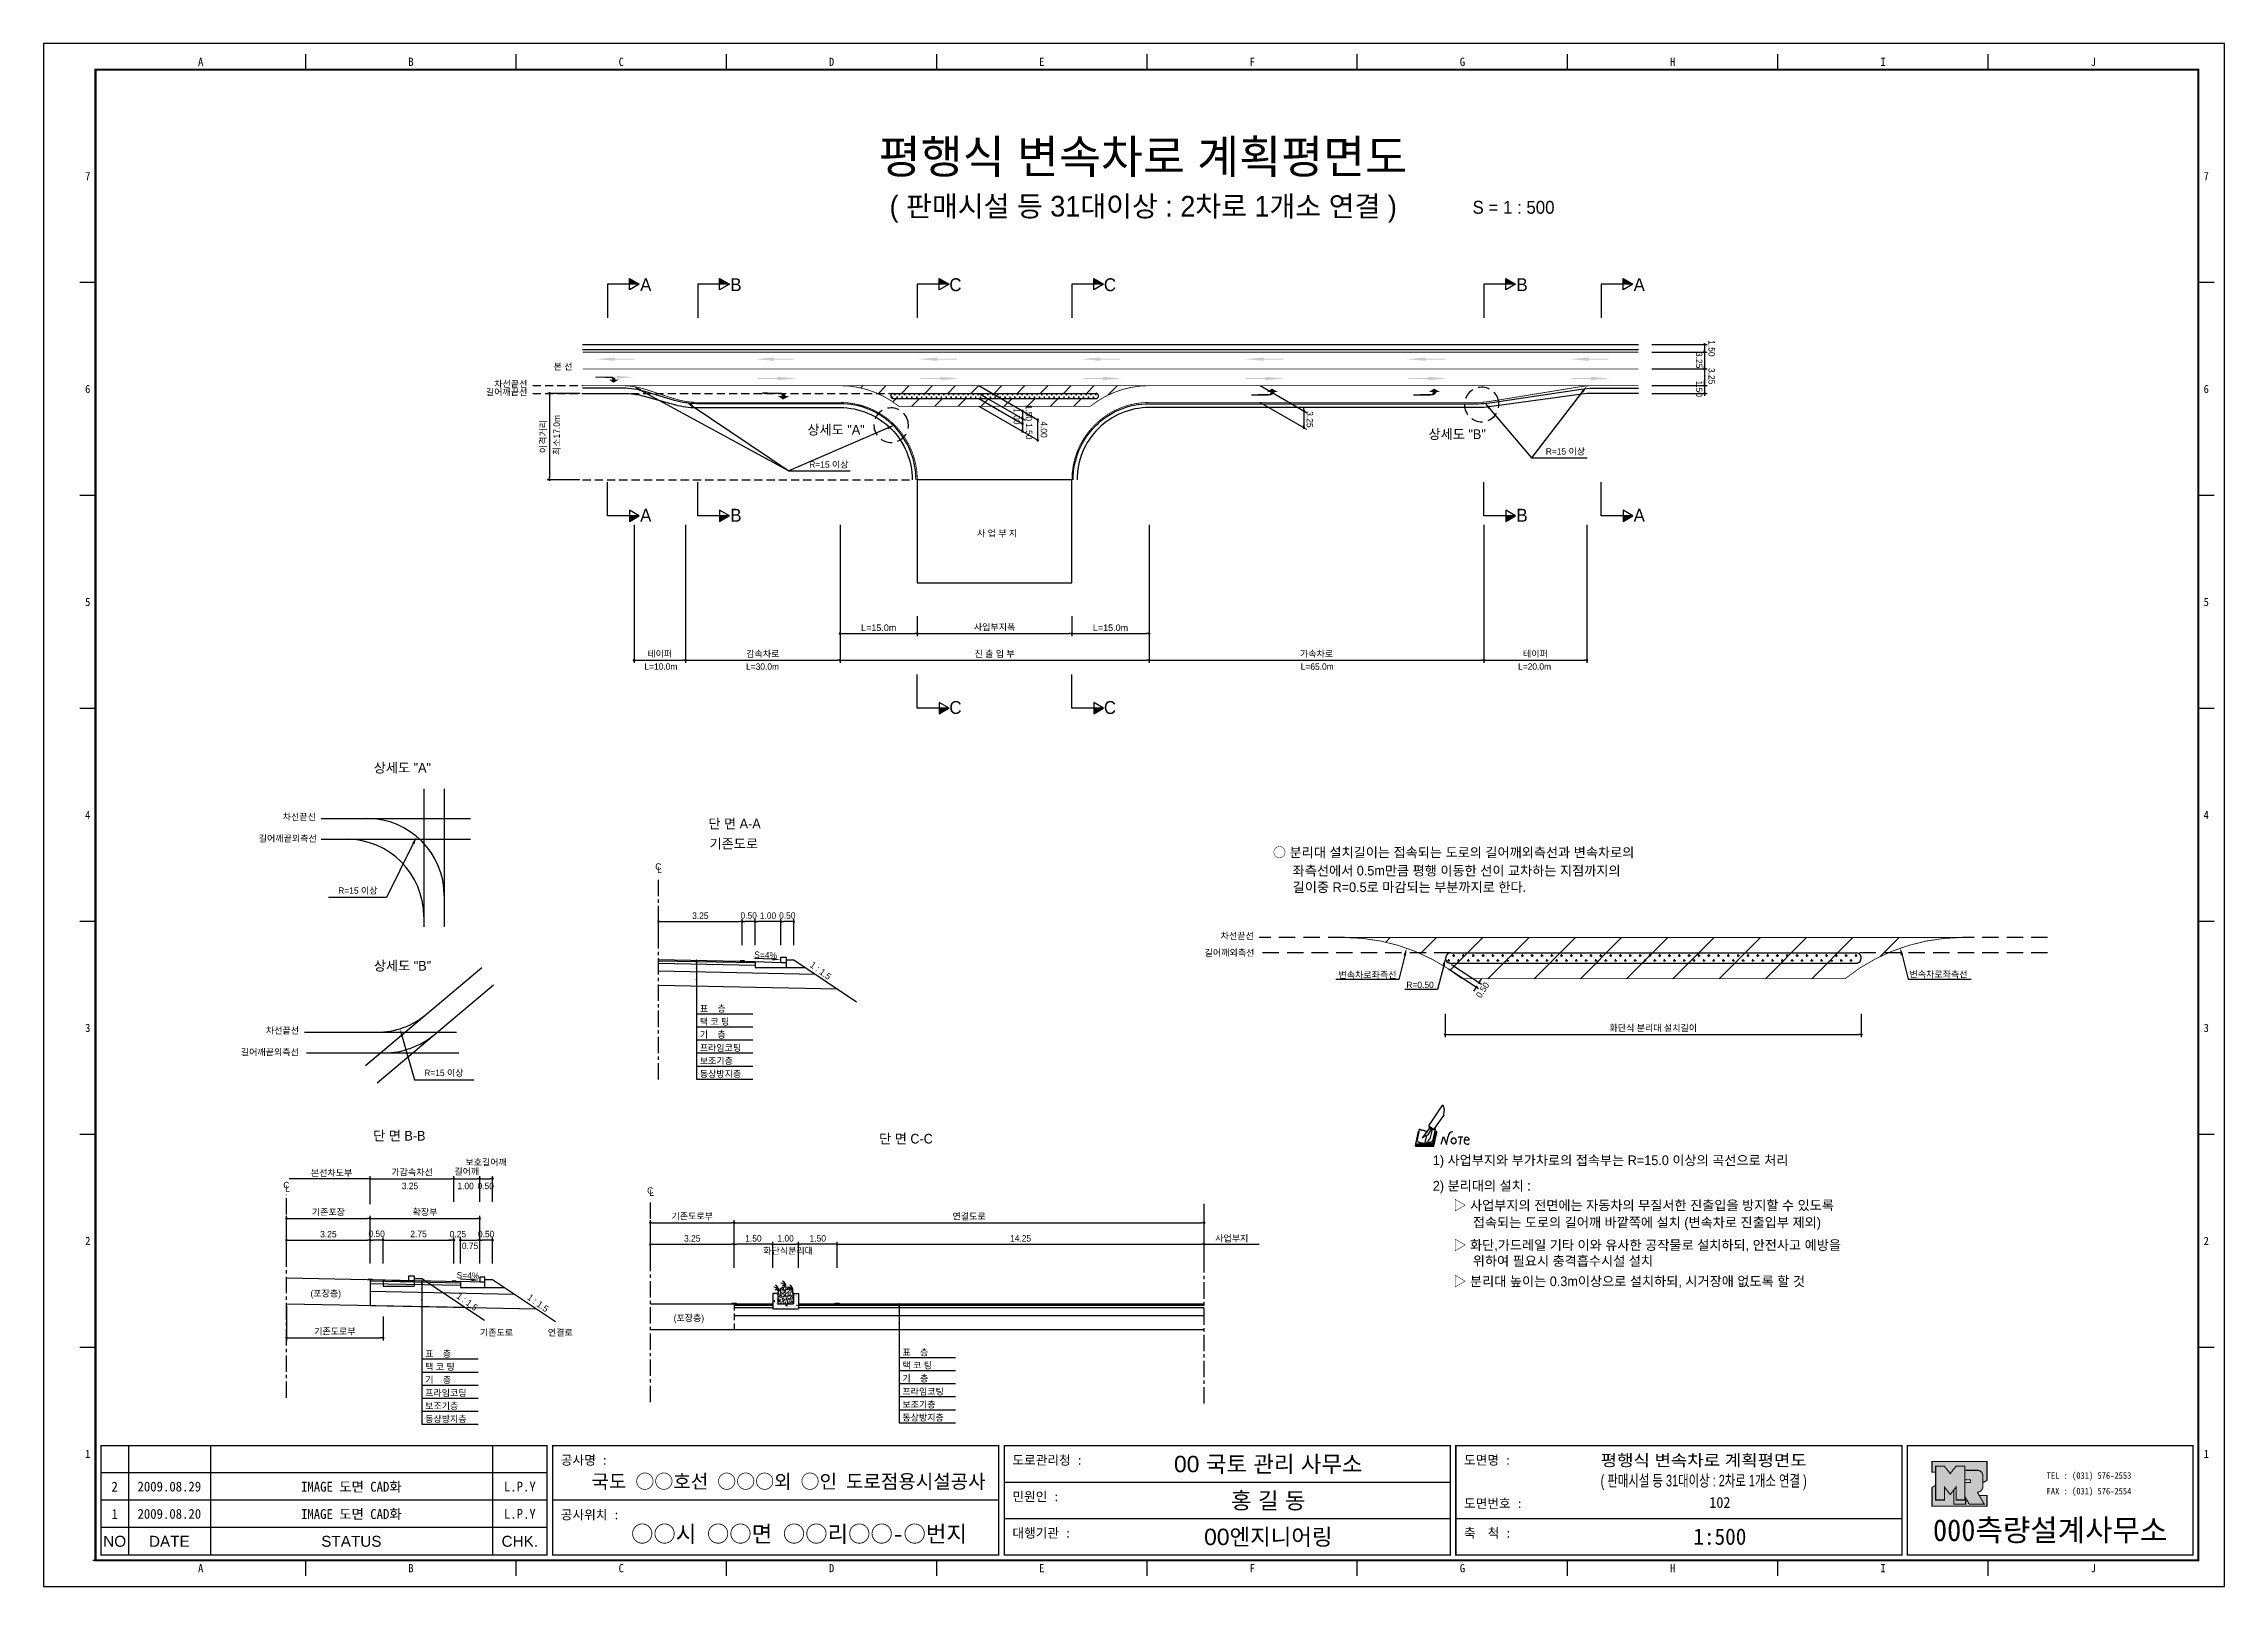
# Model space of a CAD drawing. Header units: millimetres. Extents: x 465 to 889, y -17 to 283.
import ezdxf
from ezdxf.enums import TextEntityAlignment as Align

# ---------------------------------------------------------------- set-up
doc = ezdxf.new("R2010")
doc.units = ezdxf.units.MM
doc.linetypes.add('CENTER', pattern=[50.8, 31.75, -6.35, 6.35, -6.35])
doc.linetypes.add('HIDDEN', pattern=[9.525, 6.35, -3.175])
for name, color, linetype in [('CC-GSTR-0004', 4, 'Continuous'), ('CM-LANE-0030', 30, 'Continuous'), ('CZ-DIMT-0002', 7, 'Continuous'), ('CZ-EXST-0002', 1, 'Continuous'), ('CZ-LIN1-0007', 7, 'Continuous'), ('CZ-LIN2-0003', 3, 'Continuous'), ('CZ-LINE-0001', 7, 'Continuous'), ('CZ-TEXT-BOX0', 7, 'Continuous'), ('TITLE', 7, 'Continuous')]:
    doc.layers.add(name, color=color, linetype=linetype)
doc.styles.add('견고딕', font='arial.ttf')
doc.styles.add('돋움', font='')
doc.styles.add('돋음체', font='')
doc.styles.get('돋움').set_extended_font_data('Dotum')
doc.styles.get('돋음체').set_extended_font_data('DotumChe')

msp = doc.modelspace()

# ---------------------------------------------------------------- texts
at = {"layer": 'CZ-DIMT-0002', "style": '돋움'}
for s, height, p in [('A', 2.5, (582.12, 235.83)), ('B', 2.5, (599.62, 235.83)), ('C', 2.5, (642.24, 235.83)), ('C', 2.5, (672.24, 235.83)), ('B', 2.5, (752.24, 235.83)), ('A', 2.5, (774.99, 235.83)), ('본 선', 1.25, (566.06, 219.94)), ('차선끝선', 1.25, (555.91, 216.58)), ('길어깨끝선', 1.25, (555.11, 214.99)), ('상세도 "A"', 1.875, (619.06, 207.68)), ('상세도 "B"', 1.875, (739.64, 206.82)), ('R=15 이상', 1.25, (760.66, 203.48)), ('R=15 이상', 1.25, (617.67, 200.94)), ('A', 2.5, (582.12, 191.09)), ('B', 2.5, (599.62, 191.09)), ('B', 2.5, (752.24, 191.09)), ('A', 2.5, (774.99, 191.09)), ('사 업 부 지', 1.25, (650.33, 187.58)), ('L=10.0m', 1.25, (585.06, 161.72)), ('L=30.0m', 1.25, (604.79, 161.72)), ('L=65.0m', 1.25, (712.47, 161.72)), ('L=20.0m', 1.25, (754.67, 161.72)), ('C', 2.5, (642.24, 153.78)), ('C', 2.5, (672.24, 153.78)), ('차선끝선', 1.25, (514.86, 132.57)), ('길어깨끝외측선', 1.25, (512.62, 128.37)), ('C', 1.25, (584.56, 122.92)), ('L', 1.25, (584.82, 122.27)), ('R=15 이상', 1.25, (526.23, 118.25)), ('차선끝선', 1.25, (696.94, 109.48)), ('차선끝선', 1.25, (511.59, 91.09)), ('길어깨끝외측선', 1.25, (509.14, 86.91)), ('R=15 이상', 1.25, (542.93, 82.89)), ('C', 1.25, (512.34, 61.11)), ('L', 1.25, (512.6, 60.46)), ('C', 1.25, (582.98, 60.04)), ('L', 1.25, (583.24, 59.64))]:
    msp.add_text(s, height=height, dxfattribs=at).set_placement(p, align=Align.MIDDLE_CENTER)
for s, p in [('○ 분리대 설치길이는 접속되는 도로의 길어깨외측선과 변속차로의', (703.86, 125.67)), ('좌측선에서 0.5m만큼 평행 이동한 선이 교차하는 지점까지의', (707.71, 122.12)), ('길이중 R=0.5로 마감되는 부분까지로 한다.', (707.71, 118.92)), ('1) 사업부지와 부가차로의 접속부는 R=15.0 이상의 곡선으로 처리', (734.91, 65.92)), ('2) 분리대의 설치 :', (734.91, 60.98)), ('▷ 사업부지의 전면에는 자동차의 무질서한 진출입을 방지할 수 있도록', (738.9, 57.18)), ('접속되는 도로의 길어깨 바깥쪽에 설치 (변속차로 진출입부 제외)', (742.68, 53.86)), ('▷ 화단,가드레일 기타 이와 유사한 공작물로 설치하되, 안전사고 예방을', (738.9, 49.46)), ('위하여 필요시 충격흡수시설 설치', (742.68, 46.39)), ('▷ 분리대 높이는 0.3m이상으로 설치하되, 시거장애 없도록 할 것', (738.9, 42.44))]:
    msp.add_text(s, height=1.875, dxfattribs=at).set_placement(p, align=Align.MIDDLE_LEFT)
for s, rotation, p in [('S=4%', 357.7094, (605.39, 105.74)), ('1 : 1.5', 323.8881, (616.06, 102.71)), ('S=4%', 357.7094, (547.61, 43.56)), ('1 : 1.5', 323.8881, (547.44, 38.47)), ('1 : 1.5', 323.8881, (561.19, 38.22))]:
    msp.add_text(s, height=1.25, rotation=rotation, dxfattribs=at).set_placement(p, align=Align.MIDDLE_CENTER)
for s, p in [('길어깨외측선', (690.6, 105.57)), ('표    층', (592.6, 94.72)), ('택 코 팅', (592.6, 92.19)), ('기    층', (592.6, 89.66)), ('프라임코팅', (592.6, 87.13)), ('보조기층', (592.6, 84.59)), ('동상방지층', (592.6, 82.06)), ('3.25', (534.76, 60.31)), ('1.00', (545.55, 60.31)), ('0.50', (549.46, 60.31)), ('화단식분리대', (604.92, 47.74)), ('(포장층)', (517.04, 39.47)), ('(포장층)', (587.53, 34.68)), ('기존도로', (549.92, 31.87)), ('연결로', (563.11, 31.87)), ('표    층', (539.29, 27.75)), ('택 코 팅', (539.29, 25.22)), ('표    층', (631.94, 28.03)), ('택 코 팅', (631.94, 25.5)), ('프라임코팅', (539.29, 20.15)), ('기    층', (539.29, 22.69)), ('프라임코팅', (631.94, 20.43)), ('기    층', (631.94, 22.97)), ('보조기층', (539.29, 17.62)), ('보조기층', (631.94, 17.9)), ('동상방지층', (539.29, 15.09)), ('동상방지층', (631.94, 15.37))]:
    msp.add_text(s, height=1.25, dxfattribs=at).set_placement(p)
at = {"layer": 'CZ-LINE-0001', "style": '돋움'}
for s, rotation, p in [('1.50', 270, (788.43, 225.06)), ('3.25', 270, (785.99, 222.78)), ('1.50', 270, (785.99, 217.22)), ('3.25', 270, (788.43, 219.67)), ('1.00', 270, (653.55, 211.88)), ('1.50', 270, (655.88, 212.55)), ('최소17.0m', 90, (565.44, 202.77)), ('1.50', 270, (655.91, 208.97)), ('4.00', 270, (658.8, 209.32)), ('3.25', 270, (710.42, 211.28)), ('0.50', 57.1401, (744.24, 97.28))]:
    msp.add_text(s, height=1.25, rotation=rotation, dxfattribs=at).set_placement(p)
for s, p in [('변속차로좌측선', (716.59, 101.28)), ('변속차로좌측선', (827.45, 101.39)), ('R=0.50', (729.78, 99.34)), ('본선차도부', (517.1, 62.87)), ('사업부지', (692.67, 50.14))]:
    msp.add_text(s, height=1.25, dxfattribs=at).set_placement(p)
at = {"layer": 'CZ-LINE-0001', "insert": (562.27, 206.37), "char_height": 1.25, "attachment_point": 5, "rotation": 90, "style": '돋움'}
msp.add_mtext('\\A1;이격거리', dxfattribs=at)
at = {"layer": 'CZ-LINE-0001', "char_height": 1.25, "attachment_point": 5, "style": '돋움'}
for s, insert in [('\\A1;{\\fArial|b0|i0|c0|p32;L=15.0m}', (627.34, 169.26)), ('\\A1;사업부지폭', (649.84, 169.31)), ('\\A1;{\\fArial|b0|i0|c0|p32;L=15.0m}', (672.34, 169.26)), ('\\A1;테이퍼', (584.84, 164.14)), ('\\A1;감속차로', (604.84, 164.14)), ('\\A1;진 출 입 부', (649.84, 164.14)), ('\\A1;가속차로', (712.34, 164.14)), ('\\A1;테이퍼', (754.84, 164.14)), ('\\A1;3.25', (592.72, 113.38)), ('\\A1;0.50', (602.1, 113.41)), ('\\A1;1.00', (605.85, 113.38)), ('\\A1;0.50', (609.6, 113.41)), ('\\A1;화단식 분리대 설치길이', (777.71, 91.52)), ('\\A1;가감속차선', (536.76, 63.55)), ('\\A1;길어깨', (547.38, 63.67)), ('\\A1;보호길어깨', (551.13, 65.47)), ('\\A1;기존포장', (520.51, 55.8)), ('\\A1;확장부', (539.26, 55.8)), ('\\A1;기존도로부', (591.14, 54.99)), ('\\A1;연결도로', (644.89, 54.98)), ('\\A1;3.25', (520.51, 51.57)), ('\\A1;0.50', (529.88, 51.65)), ('\\A1;2.75', (538.01, 51.61)), ('\\A1;0.25', (545.64, 51.58)), ('\\A1;0.50', (551.13, 51.6)), ('\\A1;3.25', (591.14, 50.75)), ('\\A1;1.50', (603.02, 50.76)), ('\\A1;1.00', (609.27, 50.76)), ('\\A1;1.50', (615.52, 50.76)), ('\\A1;14.25', (654.89, 50.76)), ('\\A1;0.75', (548.01, 49.3)), ('\\A1;기존도로부', (521.76, 32.66))]:
    msp.add_mtext(s, dxfattribs=dict(at, insert=insert))
at = {"layer": 'CZ-TEXT-BOX0', "style": '돋움'}
for s, p in [('상세도 "A"', (534.87, 142.09)), ('단 면 A-A', (599.36, 131.25)), ('기존도로', (599.21, 127.35)), ('상세도 "B"', (534.89, 103.66)), ('단 면 B-B', (534.28, 70.68)), ('단 면 C-C', (632.64, 70.11))]:
    msp.add_text(s, height=1.875, dxfattribs=at).set_placement(p, align=Align.MIDDLE_CENTER)
at = {"layer": 'TITLE', "color": 3, "linetype": 'Continuous', "style": '돋음체'}
for s, p in [('A', (495.72, 279.08)), ('B', (536.54, 279.08)), ('C', (577.36, 279.08)), ('D', (618.19, 279.08)), ('E', (659.01, 279.08)), ('F', (699.84, 279.08)), ('G', (740.66, 279.08)), ('H', (781.49, 279.08)), ('I', (822.31, 279.08)), ('J', (863.14, 279.08)), ('7', (473.79, 256.91)), ('7', (885.06, 256.91)), ('6', (473.79, 215.58)), ('6', (885.06, 215.58)), ('5', (473.79, 174.25)), ('5', (885.06, 174.25)), ('4', (473.79, 132.93)), ('4', (885.06, 132.93)), ('3', (473.79, 91.6)), ('3', (885.06, 91.6)), ('2', (473.79, 50.27)), ('2', (885.06, 50.27)), ('1', (473.79, 8.94)), ('1', (885.06, 8.94)), ('A', (495.72, -13.24)), ('B', (536.54, -13.24)), ('C', (577.36, -13.24)), ('D', (618.19, -13.24)), ('E', (659.01, -13.24)), ('F', (699.84, -13.24)), ('G', (740.66, -13.24)), ('H', (781.49, -13.24)), ('I', (822.31, -13.24)), ('J', (863.14, -13.24))]:
    msp.add_text(s, height=1.59, dxfattribs=at).set_placement(p, align=Align.MIDDLE)
at = {"layer": 'TITLE', "style": '돋움'}
for s, height, p in [('평행식 변속차로 계획평면도', 6.5, (678.64, 260.69)), ('( 판매시설 등 31대이상 : 2차로 1개소 연결 )', 4, (678.69, 251.06))]:
    msp.add_text(s, height=height, dxfattribs=at).set_placement(p, align=Align.MIDDLE_CENTER)
msp.add_text('S = 1 : 500', height=2.5, dxfattribs=at).set_placement((742.63, 250.85), align=Align.MIDDLE_LEFT)
at = {"layer": 'TITLE', "style": '돋음체'}
for s, p in [('공사명 : ', (565.63, 6.84)), ('도로관리청 :', (653.3, 6.84)), ('도면명 :', (740.97, 6.84)), ('민원인 :', (653.3, -0.24)), ('도면번호 :', (740.97, -1.56)), ('공사위치 :', (565.63, -3.77)), ('대행기관 :', (653.3, -7.31)), ('축  척 :', (740.97, -7.31))]:
    msp.add_text(s, height=1.804, dxfattribs=at).set_placement(p)
at = {"layer": 'TITLE', "color": 7, "linetype": 'Continuous'}
for s, height, style, p in [('00 국토 관리 사무소', 3.1832, '견고딕', (702.97, 7.01)), ('국도 ○○호선 ○○○외 ○인 도로점용시설공사', 2.7, '돋음체', (609.84, 3.63)), ('홍 길 동', 3.183, '견고딕', (702.97, -0.06)), ('○○시 ○○면 ○○리○○-○번지', 3.1832, '돋음체', (611.87, -6.54)), ('00엔지니어링', 3.183, '견고딕', (702.97, -7.13))]:
    msp.add_text(s, height=height, dxfattribs=dict(at, style=style)).set_placement(p, align=Align.MIDDLE)
at = {"layer": 'TITLE', "style": '돋움'}
for s, width, p, p2 in [('평행식 변속차로 계획평면도', 1.010039, (767.5, 6.58), (807.5, 6.58)), ('( 판매시설 등 31대이상 : 2차로 1개소 연결 )', 0.636772, (767.5, 2.63), (807.5, 2.63))]:
    msp.add_text(s, height=2.25, dxfattribs=dict(at, width=width)).set_placement(p, p2, align=Align.FIT)
at = {"layer": 'TITLE', "color": 180, "style": '돋음체'}
for s, p in [('TEL : (031) 576-2553', (854.07, 4.11)), ('FAX : (031) 576-2554', (854.07, 1.08))]:
    msp.add_text(s, height=1.2733, dxfattribs=at).set_placement(p)
at = {"layer": 'TITLE', "color": 1, "linetype": 'Continuous', "style": '돋음체'}
msp.add_text('2', height=1.91, dxfattribs=at).set_placement((479.02, 2.59), align=Align.MIDDLE)
at = {"layer": 'TITLE', "linetype": 'Continuous'}
for s, height, style, p in [('2009.08.29', 1.91, '돋음체', (489.63, 2.59)), ('L.P.Y', 1.91, '돋음체', (557.67, 2.59)), ('102', 2.122, '돋음체', (790.64, -0.5)), ('1', 1.91, '돋음체', (479.02, -2.71)), ('2009.08.20', 1.91, '돋음체', (489.63, -2.71)), ('L.P.Y', 1.91, '돋음체', (557.67, -2.71)), ('NO', 2.122, '견고딕', (479.02, -8.02)), ('DATE', 2.122, '견고딕', (489.63, -8.02)), ('STATUS', 2.122, '견고딕', (524.97, -8.02)), ('CHK.', 2.122, '견고딕', (557.67, -8.02)), ('1:500', 3.183, '돋음체', (790.64, -7.13))]:
    msp.add_text(s, height=height, dxfattribs=dict(at, style=style)).set_placement(p, align=Align.MIDDLE)
at = {"layer": 'TITLE', "style": '돋음체'}
for p in [(524.97, 2.59), (524.97, -2.71)]:
    msp.add_text('IMAGE 도면 CAD화', height=1.9099, dxfattribs=at).set_placement(p, align=Align.MIDDLE)
at = {"layer": 'TITLE', "color": 180, "style": '돋음체'}
msp.add_text('000측량설계사무소', height=4.244, dxfattribs=at).set_placement((854.77, -7.98), align=Align.CENTER)

# ---------------------------------------------------------------- blocks, each defined once
blk = doc.blocks.new('note')
for p, q in [((0.85, 3.5), (3.53, 7.57)), ((1.8, 2.79), (3.74, 5.46)), ((3.53, 7.57), (3.8, 6.64)), ((3.8, 6.64), (3.69, 5.72)), ((3.69, 5.72), (3.74, 5.46)), ((-1.24, 2.36), (-1.77, 0)), ((-1.77, 0), (1.77, 0)), ((-1.77, 0), (-1.77, -0.3)), ((-1.53, 0.52), (-1.55, 0.54)), ((-1.01, 2.9), (-1.53, 0.52)), ((-1.48, 0.48), (-1.53, 0.52)), ((-1.43, 0.44), (-1.48, 0.48)), ((-1.38, 0.41), (-1.43, 0.44)), ((-1.33, 0.4), (-1.38, 0.41)), ((-1.27, 0.37), (-1.33, 0.4)), ((-1.22, 0.35), (-1.27, 0.37)), ((-1.13, 2.36), (-1.24, 2.36)), ((-1.17, 0.33), (-1.22, 0.35)), ((-1.12, 0.32), (-1.17, 0.33)), ((-1.02, 0.25), (-1.12, 0.32)), ((-0.97, 0.22), (-1.02, 0.25)), ((-1, 2.9), (-1.01, 2.9)), ((-0.98, 2.85), (-1, 2.9)), ((-0.95, 2.8), (-0.98, 2.85)), ((-0.93, 0.21), (-0.97, 0.22)), ((-0.9, 2.75), (-0.95, 2.8)), ((-0.88, 0.19), (-0.93, 0.21)), ((-0.85, 2.72), (-0.9, 2.75)), ((-0.8, 0.18), (-0.88, 0.19)), ((-0.79, 2.69), (-0.85, 2.72)), ((-0.75, 0.17), (-0.8, 0.18)), ((-0.74, 2.68), (-0.79, 2.69)), ((-0.7, 0.16), (-0.75, 0.17)), ((-0.69, 2.65), (-0.74, 2.68)), ((-0.64, 0.15), (-0.7, 0.16)), ((-0.64, 2.65), (-0.69, 2.65)), ((-0.59, 2.63), (-0.64, 2.65)), ((-0.58, 0.14), (-0.64, 0.15)), ((-0.54, 2.62), (-0.59, 2.63)), ((-0.53, 0.13), (-0.58, 0.14)), ((-0.48, 2.61), (-0.54, 2.62)), ((-0.48, 0.12), (-0.53, 0.13)), ((-0.43, 2.61), (-0.48, 2.61)), ((-0.43, 0.11), (-0.48, 0.12)), ((0.75, 2.77), (-0.46, 1.16)), ((0.37, 2.24), (-0.46, 1.16)), ((-0.46, 1.16), (-0.08, 1.47)), ((-0.38, 2.59), (-0.43, 2.61)), ((-0.38, 0.08), (-0.43, 0.11)), ((-0.33, 2.59), (-0.38, 2.59)), ((-0.29, 0.06), (-0.38, 0.08)), ((-0.27, 2.58), (-0.33, 2.59)), ((-0.23, 0.05), (-0.29, 0.06)), ((-0.22, 2.57), (-0.27, 2.58)), ((-0.16, 0.04), (-0.23, 0.05)), ((-0.17, 2.56), (-0.22, 2.57)), ((-0.12, 2.55), (-0.17, 2.56)), ((-0.11, 0.03), (-0.16, 0.04)), ((-0.07, 2.53), (-0.12, 2.55)), ((-0.04, 0.02), (-0.11, 0.03)), ((-0.08, 1.47), (0.72, 1.75)), ((-0.01, 2.51), (-0.07, 2.53)), ((-0.05, -0.3), (-0.05, 0)), ((0, 0), (-0.04, 0.02)), ((0.04, 2.5), (-0.01, 2.51)), ((0.37, 1.63), (0, 0)), ((0, 0), (1.6, 0.53)), ((0, 0), (1.65, 0.18)), ((0, 0.01), (0.06, 0.04)), ((0, -0.3), (0, 0)), ((0.09, 2.48), (0.04, 2.5)), ((0.05, -0.3), (0.05, 0)), ((0.06, 0.04), (0.11, 0.07)), ((0.14, 2.48), (0.09, 2.48)), ((0.11, 0.07), (0.16, 0.09)), ((0.2, 2.47), (0.14, 2.48)), ((0.16, 0.09), (0.21, 0.12)), ((0.26, 2.43), (0.18, 2.46)), ((0.21, 0.12), (0.27, 0.14)), ((0.34, 2.4), (0.26, 2.43)), ((0.27, 0.14), (0.36, 0.19)), ((0.45, 2.37), (0.34, 2.4)), ((0.36, 0.19), (0.41, 0.22)), ((0.41, 0.22), (0.46, 0.27)), ((0.46, 0.27), (0.51, 0.3)), ((0.51, 0.3), (0.56, 0.34)), ((0.56, 0.34), (0.6, 0.4)), ((0.6, 0.4), (0.64, 0.45)), ((0.64, 0.45), (0.67, 0.51)), ((0.67, 0.51), (0.74, 0.58)), ((0.72, 1.75), (1.16, 2.53)), ((0.74, 0.58), (0.79, 0.63)), ((1, 3.1), (0.75, 2.77)), ((0.79, 0.63), (0.83, 0.68)), ((0.83, 0.68), (0.86, 0.73)), ((0.85, 3.5), (1.8, 2.79)), ((1, 3.4), (0.85, 3.21)), ((0.85, 3.21), (1.52, 2.71)), ((0.86, 0.73), (0.89, 0.79)), ((0.89, 0.84), (0.92, 0.89)), ((0.89, 0.79), (0.89, 0.84)), ((0.92, 0.89), (0.96, 0.95)), ((0.96, 0.95), (1.01, 0.97)), ((1.47, 2.74), (1.01, 0.97)), ((1.16, 2.53), (1.37, 2.82)), ((2.13, 2.84), (1.44, 2.63)), ((1.52, 2.71), (1.66, 2.9)), ((1.6, 0.53), (2.13, 2.84)), ((1.65, 0.18), (2.19, 2.48)), ((1.77, 0), (2.3, 2.36)), ((1.77, -0.3), (2.3, 2.07)), ((1.77, -0.38), (2.3, 1.99)), ((1.77, -0.44), (2.3, 1.93)), ((1.77, 0), (1.77, -0.3)), ((2.19, 2.48), (2.04, 2.47)), ((2.3, 2.36), (2.16, 2.36)), ((2.3, 2.36), (2.3, 2.07)), ((3.21, -0.08), (3.68, 1.4)), ((3.68, 1.4), (4.26, -0.14)), ((4.26, -0.14), (4.56, 1.44)), ((6.55, 1.34), (7.46, 1.34)), ((7.01, 1.34), (6.87, -0.11)), ((7.71, 0.77), (7.71, 0.55)), ((7.71, 0.77), (8.67, 0.77)), ((-1.77, -0.3), (1.77, -0.3)), ((-1.77, -0.43), (-1.77, -0.3)), ((-1.77, -0.37), (1.77, -0.37)), ((-1.77, -0.43), (1.77, -0.43))]:
    blk.add_line(p, q)
for centre, major_axis, start_param, end_param in [((0.4, 2.31), (0.0702, 0.0702), 3.283946, 6.425539), ((5.68, 1.23), (-0.806, 0.806), -0.591174, 0.597824), ((5.66, 0.58), (-0.378, 0.378), 3.926991, 10.210176), ((8.3, 0.49), (0.422, 0.422), 2.265602, 4.634911), ((8.19, 0.77), (-0.342, 0.342), 3.926991, 7.068583)]:
    blk.add_ellipse(centre, major_axis=major_axis, ratio=1, start_param=start_param, end_param=end_param)
blk = doc.blocks.new('_Dot')
at = {"color": 0, "linetype": 'ByBlock', "lineweight": -2}
blk.add_line((-0.5, 0), (-1, 0), dxfattribs=at)
at = {"color": 0, "linetype": 'ByBlock', "const_width": 0.5}
blk.add_lwpolyline([(-0.25, 0, 1), (0.25, 0, 1)], format="xyb", close=True, dxfattribs=at)

# ---------------------------------------------------------------- hatches: boundary and pattern name
at = {"layer": 'CM-LANE-0030'}
h = msp.add_hatch(dxfattribs=at)
h.set_pattern_fill('ANSI31', color=256, style=0)
h.set_pattern_definition([(45, (-33.083, -14.5782), (-2.245064, 2.245064), [])])
h.paths.add_polyline_path([(619.84, 216.24, -0.170323), (631.24, 212.24), (668.44, 212.24, -0.170323), (679.84, 216.24)])
h.paths.add_polyline_path([(669.52, 214.74, -0.750696), (669.79, 213.82, 0.001926), (669.67, 213.74), (630.02, 213.74, 0.001926), (629.89, 213.82, -0.750696), (630.16, 214.74)], flags=16)
h = msp.add_hatch(dxfattribs=at)
h.set_pattern_fill('ANSI31', color=256, scale=2, style=0)
h.set_pattern_definition([(45, (-588.109, -352.496), (-4.490128, 4.490128), [])])
h.paths.add_polyline_path([(717.74, 109.15, -0.170323), (740.55, 101.15), (814.94, 101.15, -0.170323), (837.74, 109.15)])
at = {"layer": 'CZ-EXST-0002'}
h = msp.add_hatch(dxfattribs=at)
h.set_pattern_fill('AR-SAND', color=256, scale=0.01, style=0)
h.set_pattern_definition([(37.5, (-501.35306, 3520.91165), (-0.016000313, 0.489413237), [0, -0.38608, 0, -0.4318, 0, -0.41275]), (7.5, (-501.35306, 3520.91165), (0.44952328, 0.7168251), [0, -0.20828, 0, -0.34798, 0, -0.13335]), (327.5, (-501.6655, 3520.91165), (0.79099237, 0.001437185), [0, -0.127, 0, -0.4572, 0, -0.5969]), (317.5, (-501.6655, 3520.91165), (0.76355645, 0.22292932), [0, -0.0635, 0, -0.29972, 0, -0.3429])])
edge = h.paths.add_edge_path()
edge.add_ellipse((609.27, 40.07), major_axis=(-1.5, 0), ratio=0.829212, start_angle=180, end_angle=360)
edge.add_line((607.77, 40.07), (607.77, 38.07))
edge.add_line((607.77, 38.07), (610.77, 38.07))
edge.add_line((610.77, 38.07), (610.77, 40.07))
at = {"layer": 'CZ-LIN1-0007'}
for points in [[(576.15, 221.71), (576.15, 221.49), (579.97, 221.49), (579.97, 221.28), (576.15, 221.28), (576.15, 221.06), (572.5, 221.38)], [(607.01, 221.71), (607.01, 221.49), (610.83, 221.49), (610.83, 221.28), (607.01, 221.28), (607.01, 221.06), (603.36, 221.38)], [(638.73, 221.71), (638.73, 221.49), (642.55, 221.49), (642.55, 221.28), (638.73, 221.28), (638.73, 221.06), (635.08, 221.38)], [(670.36, 221.71), (670.36, 221.49), (674.18, 221.49), (674.18, 221.28), (670.36, 221.28), (670.36, 221.06), (666.71, 221.38)], [(702.1, 221.71), (702.1, 221.49), (705.92, 221.49), (705.92, 221.28), (702.1, 221.28), (702.1, 221.06), (698.45, 221.38)], [(733.54, 221.71), (733.54, 221.49), (737.37, 221.49), (737.37, 221.28), (733.54, 221.28), (733.54, 221.06), (729.89, 221.38)], [(765.16, 221.71), (765.16, 221.49), (768.98, 221.49), (768.98, 221.28), (765.16, 221.28), (765.16, 221.06), (761.51, 221.38)], [(575.41, 217.99, -0.267976), (576.32, 217.38), (576.87, 217.39), (575.84, 216.81), (575.01, 217.38), (575.62, 217.38, 0.504994), (575.35, 217.75), (572.3, 217.77), (572.3, 218.01)], [(576.54, 218.16), (576.54, 217.97), (573.11, 217.97), (573.11, 217.78), (576.54, 217.78), (576.54, 217.59), (579.81, 217.87)], [(607.74, 217.96), (607.74, 217.74), (603.91, 217.74), (603.91, 217.53), (607.74, 217.53), (607.74, 217.31), (611.39, 217.63)], [(639.31, 217.96), (639.31, 217.74), (635.48, 217.74), (635.48, 217.53), (639.31, 217.53), (639.31, 217.31), (642.96, 217.63)], [(670.88, 217.96), (670.88, 217.74), (667.06, 217.74), (667.06, 217.53), (670.88, 217.53), (670.88, 217.31), (674.53, 217.63)], [(702.45, 217.96), (702.45, 217.74), (698.63, 217.74), (698.63, 217.53), (702.45, 217.53), (702.45, 217.31), (706.1, 217.63)], [(734.03, 217.96), (734.03, 217.74), (730.2, 217.74), (730.2, 217.53), (734.03, 217.53), (734.03, 217.31), (737.68, 217.63)], [(765.6, 217.96), (765.6, 217.74), (761.78, 217.74), (761.78, 217.53), (765.6, 217.53), (765.6, 217.31), (769.25, 217.63)], [(608.27, 214.89, -0.267976), (609.3, 214.21), (609.93, 214.21), (608.76, 213.55), (607.81, 214.2), (608.51, 214.21, 0.504994), (608.2, 214.62), (604.73, 214.64), (604.74, 214.92)], [(703.19, 214.33, 0.267976), (704.22, 215.01), (704.84, 215.01), (703.67, 215.67), (702.73, 215.02), (703.42, 215.02, -0.504994), (703.11, 214.6), (699.65, 214.58), (699.65, 214.31)], [(734.66, 214.33, 0.267976), (735.69, 215.01), (736.32, 215.01), (735.14, 215.67), (734.2, 215.02), (734.89, 215.02, -0.504994), (734.58, 214.6), (731.12, 214.58), (731.12, 214.31)], [(601.22, 104.56), (601.22, 104.69), (600.47, 104.7), (600.47, 104.58)], [(529.01, 42.75), (529.01, 42.88), (528.26, 42.89), (528.26, 42.77)], [(545.26, 42.43), (545.26, 42.55), (544.51, 42.57), (544.51, 42.44)], [(599.64, 38.07), (599.64, 38.19), (598.89, 38.19), (598.89, 38.07)], [(619.64, 38.07), (619.64, 38.19), (618.89, 38.19), (618.89, 38.07)]]:
    msp.add_hatch(color=256, dxfattribs=at).paths.add_polyline_path(points)
at = {"layer": 'CZ-LIN2-0003'}
h = msp.add_hatch(dxfattribs=at)
h.set_pattern_fill('CROSS', color=256, scale=0.075, style=0)
h.set_pattern_definition([(0, (-33.0829, -14.57823), (0.47625, 0.47625), [0.238125, -0.714375]), (90, (-32.96384, -14.6973), (-0.47625, 0.47625), [0.238125, -0.714375])])
h.paths.add_polyline_path([(669.52, 214.74), (630.16, 214.74, 0.750696), (629.89, 213.82, -0.001926), (630.02, 213.74), (669.67, 213.74, -0.001926), (669.79, 213.82, 0.750696)])
h = msp.add_hatch(dxfattribs=at)
h.set_pattern_fill('CROSS', color=256, scale=0.15, style=0)
h.set_pattern_definition([(0, (-588.10895, -352.4961), (0.9525, 0.9525), [0.47625, -1.42875]), (90, (-587.8708, -352.7343), (-0.9525, 0.9525), [0.47625, -1.42875])])
h.paths.add_polyline_path([(738.38, 106.15, 0.750696), (737.85, 104.31, -0.001926), (738.09, 104.15), (817.39, 104.15, -0.001926), (817.64, 104.31, 0.750696), (817.1, 106.15)])
at = {"layer": 'CZ-LINE-0001'}
for points in [[(578.96, 237.01), (578.96, 235.91), (580.87, 235.91)], [(596.46, 237.01), (596.46, 235.91), (598.36, 235.91)], [(639.08, 237.01), (639.08, 235.91), (640.99, 235.91)], [(669.08, 237.01), (669.08, 235.91), (670.99, 235.91)], [(749.08, 237.01), (749.08, 235.91), (750.98, 235.91)], [(771.84, 237.01), (771.84, 235.91), (773.74, 235.91)], [(580.87, 190.96), (578.96, 190.96), (578.96, 189.86)], [(598.36, 190.96), (596.46, 190.96), (596.46, 189.86)], [(750.98, 190.96), (749.08, 190.96), (749.08, 189.86)], [(773.74, 190.96), (771.84, 190.96), (771.84, 189.86)], [(640.99, 153.65), (639.08, 153.65), (639.08, 152.55)], [(670.99, 153.65), (669.08, 153.65), (669.08, 152.55)]]:
    msp.add_hatch(color=256, dxfattribs=at).paths.add_polyline_path(points)
at = {"layer": 'TITLE', "ltscale": 150}
h = msp.add_hatch(color=8, dxfattribs=at)
edge = h.paths.add_edge_path()
edge.add_line((842.5, 7.47), (831.83, 7.47))
edge.add_line((831.83, 7.47), (831.83, 5.39))
edge.add_line((831.83, 5.39), (832.54, 5.39))
edge.add_line((832.54, 5.39), (832.54, 6.56))
edge.add_line((832.54, 6.56), (834.23, 6.56))
edge.add_line((834.23, 6.56), (835.36, 5.11))
edge.add_line((835.36, 5.11), (836.49, 6.56))
edge.add_line((836.49, 6.56), (838.18, 6.56))
edge.add_line((838.18, 6.56), (838.18, 5.76))
edge.add_line((838.18, 5.76), (840.62, 5.76))
edge.add_arc((840.62, 4.69), 1.07, 0, 90, ccw=False)
edge.add_line((841.69, 4.69), (841.69, 3.33))
edge.add_line((841.69, 3.33), (842.5, 3.83))
edge.add_line((842.5, 3.83), (842.5, 7.47))
h.paths.add_polyline_path([(836.05, 1.94), (835.36, 1.06), (834.23, 2.51), (834.23, 0), (832.54, 0), (832.54, 2.85), (831.83, 2.41), (831.83, -1.22), (842.5, -1.22), (842.5, 0.86), (841, 0.86), (841.96, -0.8), (839.05, -0.8), (838.36, 0.41), (838.36, -0.8), (836.05, -0.8)])
msp.add_hatch(color=5, dxfattribs=at).paths.add_polyline_path([(838.18, 6.56), (836.49, 6.56), (835.36, 5.11), (834.23, 6.56), (832.54, 6.56), (832.54, 0), (834.23, 0), (834.23, 2.51), (835.36, 1.06), (836.49, 2.51), (836.49, 0), (838.18, 0)])
h = msp.add_hatch(color=161, dxfattribs=at)
edge = h.paths.add_edge_path()
edge.add_arc((840.62, 4.69), 1.07, 360, 450)
edge.add_line((840.62, 5.76), (838.18, 5.76))
edge.add_line((838.18, 5.76), (838.18, 3.91))
edge.add_line((838.18, 3.91), (839.18, 3.91))
edge.add_arc((839.18, 3.8), 0.113, 0, 90, ccw=False)
edge.add_line((839.29, 3.8), (839.29, 3.49))
edge.add_arc((839.18, 3.49), 0.113, 270, 360, ccw=False)
edge.add_line((839.18, 3.37), (838.18, 3.37))
edge.add_line((838.18, 3.37), (838.18, 0))
edge.add_line((838.18, 0), (836.49, 0))
edge.add_line((836.49, 0), (836.49, 2.51))
edge.add_line((836.49, 2.51), (836.05, 1.94))
edge.add_line((836.05, 1.94), (836.05, -0.8))
edge.add_line((836.05, -0.8), (838.36, -0.8))
edge.add_line((838.36, -0.8), (838.36, 0.41))
edge.add_line((838.36, 0.41), (839.05, -0.8))
edge.add_line((839.05, -0.8), (841.96, -0.8))
edge.add_line((841.96, -0.8), (840.62, 1.52))
edge.add_arc((840.62, 2.59), 1.07, 270, 360)
edge.add_line((841.69, 2.59), (841.69, 4.69))

# ---------------------------------------------------------------- linework, layer by layer
at = {"color": 0, "linetype": 'ByBlock', "lineweight": -2}
for p, q in [((787.67, 223.99), (787.67, 223.74)), ((787.67, 222.99), (787.67, 223.24)), ((787.67, 222.49), (787.67, 222.24)), ((787.67, 219.74), (787.67, 219.99)), ((787.67, 219.24), (787.67, 218.99)), ((787.67, 216.49), (787.67, 216.74)), ((787.67, 216.49), (787.67, 216.74)), ((709.89, 211.59), (709.89, 211.84)), ((787.67, 214.49), (787.67, 214.24)), ((787.67, 214.49), (787.67, 214.24)), ((709.89, 211.09), (709.89, 210.84)), ((743.24, 99.34), (743.1, 99.13)), ((744.05, 100.6), (744.19, 100.81)), ((528.38, 62.35), (528.13, 62.35)), ((690.77, 49.62), (691.02, 49.62))]:
    msp.add_line(p, q, dxfattribs=at)
at = {"color": 0, "linetype": 'ByBlock', "const_width": 0.25}
for points in [[(787.67, 224.12, 1), (787.67, 224.37, 1)], [(787.67, 222.87, 1), (787.67, 222.62, 1)], [(787.67, 222.62, 1), (787.67, 222.87, 1)], [(787.67, 219.62, 1), (787.67, 219.37, 1)], [(787.67, 219.37, 1), (787.67, 219.62, 1)], [(787.67, 216.37, 1), (787.67, 216.12, 1)], [(787.67, 216.37, 1), (787.67, 216.12, 1)], [(787.67, 214.62, 1), (787.67, 214.87, 1)], [(787.67, 214.62, 1), (787.67, 214.87, 1)], [(655.25, 211.21, 1), (655.25, 211.46, 1)], [(709.89, 211.46, 1), (709.89, 211.21, 1)], [(709.89, 211.21, 1), (709.89, 211.46, 1)], [(743.31, 99.44, 1), (743.44, 99.65, 1)], [(743.98, 100.49, 1), (743.85, 100.28, 1)], [(528.51, 62.35, 1), (528.76, 62.35, 1)], [(690.64, 49.62, 1), (690.39, 49.62, 1)]]:
    msp.add_lwpolyline(points, format="xyb", close=True, dxfattribs=at)
at = {"layer": 'CC-GSTR-0004'}
for p, q in [((603.35, 104.52), (603.35, 103.32)), ((603.35, 104.52), (608.35, 104.32)), ((603.35, 103.32), (609.35, 103.32)), ((608.35, 104.32), (608.35, 105.32)), ((608.35, 105.32), (609.35, 105.32)), ((608.35, 104.32), (609.35, 104.32)), ((609.35, 105.32), (609.35, 103.32))]:
    msp.add_line(p, q, dxfattribs=at)
for points in [[(569.84, 224.24), (774.84, 224.24)], [(569.84, 223.24), (774.84, 223.24)], [(550.88, 42.26), (549.88, 42.26), (546.13, 42.41), (546.13, 41.26), (550.88, 41.26), (550.88, 43.26), (549.88, 43.26), (549.88, 42.26)]]:
    msp.add_lwpolyline(points, dxfattribs=at)
for points in [[(634.59, 197.99, 0.414214), (619.84, 212.74), (592.04, 212.74), (592.04, 212.74, -0.072993), (587.73, 213.38), (587.73, 213.38), (581.95, 215.11), (581.95, 215.11, 0.072993), (577.64, 215.74), (577.64, 215.74), (569.84, 215.74)], [(569.84, 214.74), (577.82, 214.74, -0.067192), (581.79, 214.21), (587.89, 212.53, 0.067192), (591.87, 211.99), (619.84, 211.99, -0.414214), (633.84, 197.99)], [(665.09, 197.99, -0.414214), (679.84, 212.74), (743.72, 212.74), (743.72, 212.74, 0.03724), (745.95, 212.91), (763.74, 215.58), (763.74, 215.58, -0.03724), (765.96, 215.74), (765.96, 215.74), (774.84, 215.74)], [(774.84, 214.74), (765.87, 214.74, 0.034174), (763.83, 214.6), (745.86, 212.13, -0.034174), (743.82, 211.99), (743.82, 211.99), (679.84, 211.99, 0.414214), (665.84, 197.99)]]:
    msp.add_lwpolyline(points, format="xyb", dxfattribs=at)
at = {"layer": 'CM-LANE-0030', "const_width": 0.15}
msp.add_lwpolyline([(569.84, 219.49), (774.84, 219.49)], dxfattribs=at)
for points in [[(668.44, 212.24), (631.24, 212.24, 0.170323), (619.84, 216.24), (679.84, 216.24, 0.170323)], [(814.94, 101.15), (740.55, 101.15, 0.170323), (717.74, 109.15), (837.74, 109.15, 0.170323)]]:
    msp.add_lwpolyline(points, format="xyb", close=True, dxfattribs=at)
at = {"layer": 'CZ-EXST-0002'}
for p, q in [((539.03, 137.98), (539.03, 111.2)), ((543.01, 137.98), (543.01, 111.2)), ((519.13, 132.24), (548.08, 132.24)), ((519.13, 128.22), (548.08, 128.22)), ((527.74, 84.33), (550.29, 103.32)), ((529.95, 80.96), (552.55, 99.99)), ((515.87, 90.76), (545.35, 90.76)), ((516.28, 86.76), (545.83, 86.76)), ((512.38, 43.09), (531.13, 42.71)), ((531.13, 42.71), (536.13, 42.51)), ((531.13, 42.71), (531.13, 41.51)), ((536.13, 43.51), (537.13, 43.51)), ((536.13, 42.51), (536.13, 43.51)), ((536.13, 42.51), (537.13, 42.51)), ((537.13, 43.51), (537.13, 41.51)), ((537.13, 43.01), (538.63, 43.01)), ((538.63, 43.01), (550.83, 34.88)), ((531.13, 41.51), (537.13, 41.51)), ((606.77, 38.28), (606.81, 38.33)), ((606.78, 38.97), (606.78, 38.97)), ((606.83, 38.09), (606.81, 38.33)), ((607.05, 38.54), (607.2, 38.53)), ((607.06, 38.54), (607.18, 38.68)), ((607.17, 38.52), (607.14, 38.68)), ((607.19, 39.9), (607.19, 39.9)), ((607.47, 38.12), (607.47, 38.12)), ((607.5, 38.97), (607.5, 38.97)), ((607.51, 38.89), (607.51, 38.89)), ((607.53, 39.81), (607.53, 39.81)), ((607.6, 38.98), (607.6, 38.98)), ((607.65, 39.78), (607.65, 39.78)), ((610.77, 38.48), (610.77, 38.48)), ((610.77, 38.29), (610.83, 38.36)), ((610.77, 38.21), (610.84, 38.21)), ((610.82, 38.2), (610.79, 38.36)), ((610.8, 39.4), (610.8, 39.4)), ((611.22, 39.73), (611.22, 39.73)), ((611.26, 39.73), (611.26, 39.73)), ((611.37, 38.65), (611.37, 38.65)), ((611.4, 39.5), (611.4, 39.5)), ((611.44, 39.48), (611.44, 39.48)), ((611.57, 38.72), (611.57, 38.72)), ((611.73, 38.61), (611.73, 38.61)), ((512.38, 38.09), (547.06, 37.39)), ((583.02, 38.07), (599.27, 38.07)), ((606.77, 38.1), (606.83, 38.09)), ((606.93, 37.98), (606.93, 37.98)), ((607.01, 37.6), (607.01, 37.6)), ((607.44, 37.27), (607.44, 37.27)), ((607.55, 37.25), (607.55, 37.25)), ((607.56, 38.06), (607.56, 38.06)), ((607.75, 38.08), (607.75, 38.08)), ((607.75, 38.03), (607.88, 37.94)), ((607.77, 38.02), (607.89, 38.07)), ((607.86, 37.19), (607.86, 37.19)), ((607.88, 37.94), (607.92, 38.07)), ((608.37, 37.54), (608.37, 37.54)), ((608.72, 37.44), (608.72, 37.44)), ((608.9, 37.2), (608.9, 37.2)), ((609.31, 37.71), (609.54, 37.67)), ((609.32, 37.7), (609.52, 37.91)), ((609.44, 37.07), (609.45, 37.07)), ((609.46, 37.4), (609.46, 37.4)), ((609.54, 37.67), (609.52, 37.91)), ((609.72, 37.48), (609.72, 37.48)), ((610.04, 37.63), (610.04, 37.63)), ((610.1, 37.48), (610.1, 37.48)), ((610.26, 37.14), (610.26, 37.14)), ((610.61, 37.07), (610.61, 37.07)), ((611.06, 37.61), (611.06, 37.61)), ((611.08, 37.42), (611.08, 37.42)), ((611.34, 37.81), (611.34, 37.81)), ((611.4, 37.82), (611.53, 37.74)), ((611.42, 37.81), (611.59, 37.88)), ((611.53, 37.74), (611.58, 37.89)), ((611.62, 37.08), (611.62, 37.08)), ((583.02, 33.07), (599.27, 33.07))]:
    msp.add_line(p, q, dxfattribs=at)
at = {"layer": 'CZ-LIN1-0007'}
for p, q in [((600.47, 104.7), (601.22, 104.69)), ((600.47, 104.58), (601.22, 104.56)), ((601.22, 104.69), (601.22, 104.56)), ((528.26, 42.89), (529.01, 42.88)), ((528.26, 42.77), (529.01, 42.75)), ((529.01, 42.88), (529.01, 42.75)), ((544.51, 42.57), (545.26, 42.55)), ((544.51, 42.44), (545.26, 42.43)), ((545.26, 42.55), (545.26, 42.43)), ((598.89, 38.07), (598.89, 38.19)), ((598.89, 38.19), (599.64, 38.19)), ((599.64, 38.19), (599.64, 38.07)), ((618.89, 38.19), (619.64, 38.19)), ((618.89, 38.07), (618.89, 38.19)), ((619.64, 38.19), (619.64, 38.07)), ((599.64, 38.07), (598.89, 38.07)), ((619.64, 38.07), (618.89, 38.07))]:
    msp.add_line(p, q, dxfattribs=at)
at = {"layer": 'CZ-LIN1-0007', "const_width": 0.15}
for points in [[(569.84, 222.74), (774.84, 222.74)], [(598.65, 216.24), (619.84, 216.24)], [(679.84, 216.24), (722.95, 216.24)]]:
    msp.add_lwpolyline(points, dxfattribs=at)
for points in [[(569.84, 216.24), (577.47, 216.24), (577.47, 216.24, -0.07872), (582.1, 215.51), (582.1, 215.51), (587.58, 213.73, 0.07872), (592.22, 212.99), (619.84, 212.99, -0.414214), (634.84, 197.99)], [(774.84, 216.24), (766.05, 216.24), (766.05, 216.24, 0.040295), (763.65, 216.05), (763.65, 216.05), (746.04, 213.19), (746.04, 213.19, -0.040295), (743.63, 212.99), (679.84, 212.99, 0.414214), (664.84, 197.99)]]:
    msp.add_lwpolyline(points, format="xyb", dxfattribs=at)
at = {"layer": 'CZ-LIN1-0007', "linetype": 'HIDDEN', "const_width": 0.15}
for points in [[(577.47, 216.24), (598.65, 216.24)], [(722.95, 216.24), (766.05, 216.24)]]:
    msp.add_lwpolyline(points, dxfattribs=at)
at = {"layer": 'CZ-LIN2-0003'}
for p, q in [((630.02, 213.74), (669.67, 213.74)), ((630.16, 214.74), (669.52, 214.74)), ((738.38, 106.15), (817.1, 106.15)), ((584.6, 104.9), (603.35, 104.52)), ((584.6, 104.65), (603.35, 104.27)), ((584.6, 104.15), (603.35, 103.77)), ((584.6, 102.65), (615.02, 102.04)), ((609.35, 104.82), (610.85, 104.82)), ((609.35, 103.32), (613.1, 103.32)), ((610.85, 104.82), (623.05, 96.68)), ((738.09, 104.15), (817.39, 104.15)), ((584.6, 99.9), (619.27, 99.2)), ((528.63, 42.76), (528.63, 37.76)), ((528.63, 42.76), (546.13, 42.41)), ((528.63, 42.51), (546.13, 42.16)), ((550.88, 42.76), (552.38, 42.76)), ((552.38, 42.76), (564.58, 34.63)), ((528.63, 42.01), (546.13, 41.66)), ((528.63, 40.51), (556.59, 39.95)), ((550.88, 41.26), (554.63, 41.26)), ((607.77, 40.07), (606.77, 40.07)), ((606.77, 40.07), (606.77, 37.07)), ((607.77, 40.07), (607.77, 38.07)), ((610.77, 40.07), (610.77, 38.07)), ((610.77, 40.07), (611.77, 40.07)), ((611.77, 40.07), (611.77, 37.07)), ((528.63, 37.76), (560.85, 37.12)), ((599.27, 38.07), (606.77, 38.07)), ((599.27, 37.82), (606.77, 37.82)), ((599.27, 37.32), (606.77, 37.32)), ((599.27, 35.82), (690.52, 35.82)), ((606.77, 37.07), (611.77, 37.07)), ((607.77, 38.07), (610.77, 38.07)), ((611.77, 38.07), (690.52, 38.07)), ((611.77, 37.82), (690.52, 37.82)), ((611.77, 37.32), (690.52, 37.32)), ((599.27, 33.07), (690.52, 33.07))]:
    msp.add_line(p, q, dxfattribs=at)
at = {"layer": 'CZ-LIN2-0003', "color": 1}
msp.add_line((744.19, 100.81), (744.46, 101.23), dxfattribs=at)
at = {"layer": 'CZ-LIN2-0003'}
for points in [[(630.02, 213.74, 0.001926), (629.89, 213.82, 0.001926)], [(669.79, 213.82, 0.001926), (669.67, 213.74)], [(738.09, 104.15, 0.001926), (737.85, 104.31, 0.001926)], [(817.64, 104.31, 0.001926), (817.39, 104.15)]]:
    msp.add_lwpolyline(points, format="xyb", dxfattribs=at)
msp.add_lwpolyline([(664.84, 197.99), (634.84, 197.99), (634.84, 177.99), (664.84, 177.99)], close=True, dxfattribs=at)
for centre, radius, start, end in [((630.16, 214.24), 0.5, 90, 237.5816), ((669.52, 214.24), 0.5, 302.4184, 90), ((528.01, 117.24), 15, 0, 90), ((524.03, 113.22), 15, 0, 90), ((738.38, 105.15), 1, 90, 237.5816), ((817.1, 105.15), 1, 302.4184, 90), ((529.9, 105.76), 15, 270, 310.097), ((531.36, 101.76), 15, 270, 310.097), ((608.29, 41.53), 1, 347.1802, 67.3267), ((607, 40.4), 0.88, 7.8639, 92.7752), ((607.46, 40.38), 0.44, 19.771, 124.0366), ((606.89, 40.75), 1, 347.1802, 67.3267), ((608.39, 41.19), 0.88, 7.8639, 92.7752), ((608.85, 41.16), 0.44, 19.771, 124.0366), ((609.79, 40.4), 0.88, 7.8639, 92.7752), ((610.25, 40.38), 0.44, 19.771, 124.0366), ((609.68, 40.75), 1, 347.1802, 67.3267)]:
    msp.add_arc(centre, radius, start, end, dxfattribs=at)
msp.add_ellipse((609.27, 40.07), major_axis=(-1.5, 0), ratio=0.829212, start_param=3.141593, end_param=6.283185, dxfattribs=at)
at = {"layer": 'CZ-LINE-0001'}
for p, q in [((580.87, 235.91), (574.72, 235.91)), ((574.72, 235.91), (574.72, 229.37)), ((578.96, 234.81), (578.96, 237.01)), ((578.96, 237.01), (580.87, 235.91)), ((580.87, 235.91), (578.96, 234.81)), ((598.36, 235.91), (592.22, 235.91)), ((592.22, 235.91), (592.22, 229.37)), ((596.46, 234.81), (596.46, 237.01)), ((596.46, 237.01), (598.36, 235.91)), ((598.36, 235.91), (596.46, 234.81)), ((640.99, 235.91), (634.84, 235.91)), ((634.84, 235.91), (634.84, 229.37)), ((639.08, 234.81), (639.08, 237.01)), ((639.08, 237.01), (640.99, 235.91)), ((640.99, 235.91), (639.08, 234.81)), ((670.99, 235.91), (664.84, 235.91)), ((664.84, 235.91), (664.84, 229.37)), ((669.08, 234.81), (669.08, 237.01)), ((669.08, 237.01), (670.99, 235.91)), ((670.99, 235.91), (669.08, 234.81)), ((750.98, 235.91), (744.84, 235.91)), ((744.84, 235.91), (744.84, 229.37)), ((749.08, 234.81), (749.08, 237.01)), ((749.08, 237.01), (750.98, 235.91)), ((750.98, 235.91), (749.08, 234.81)), ((773.74, 235.91), (767.6, 235.91)), ((767.6, 235.91), (767.6, 229.37)), ((771.84, 234.81), (771.84, 237.01)), ((771.84, 237.01), (773.74, 235.91)), ((773.74, 235.91), (771.84, 234.81)), ((777.44, 224.24), (788.17, 224.24)), ((777.44, 222.74), (788.17, 222.74)), ((777.44, 222.74), (788.17, 222.74)), ((787.67, 223.74), (787.67, 214.74)), ((646.75, 216.24), (658.21, 209.63)), ((701.4, 216.24), (710.39, 211.05)), ((777.44, 219.49), (788.17, 219.49)), ((777.44, 216.24), (788.17, 216.24)), ((787.67, 216.74), (787.67, 217.24)), ((569.34, 214.74), (562.96, 214.74)), ((563.46, 214.24), (563.46, 198.49)), ((646.75, 214.74), (655.75, 209.55)), ((646.75, 213.74), (655.25, 208.84)), ((646.75, 212.24), (658.21, 205.63)), ((701.39, 212.99), (710.38, 207.8)), ((777.44, 214.74), (788.17, 214.74)), ((777.44, 214.74), (788.17, 214.74)), ((655.25, 211.09), (655.25, 210.84)), ((655.25, 210.84), (655.25, 207.34)), ((655.25, 210.09), (655.25, 210.34)), ((655.25, 209.59), (655.25, 209.34)), ((655.25, 209.09), (655.25, 209.34)), ((655.25, 207.59), (655.25, 207.84)), ((658.21, 205.63), (658.21, 209.63)), ((658.21, 209.38), (658.21, 209.13)), ((709.88, 208.34), (709.88, 208.59)), ((709.89, 210.84), (709.89, 207.84)), ((658.21, 205.88), (658.21, 206.13)), ((609.89, 199.69), (621.83, 199.69)), ((754.07, 202.23), (764.85, 202.23)), ((569.34, 197.99), (562.96, 197.99)), ((574.72, 190.96), (574.72, 197.5)), ((592.22, 190.96), (592.22, 197.5)), ((744.84, 190.96), (744.84, 197.5)), ((767.6, 190.96), (767.6, 197.5)), ((580.87, 190.96), (574.72, 190.96)), ((580.87, 190.96), (578.96, 192.06)), ((578.96, 192.06), (578.96, 189.86)), ((578.96, 189.86), (580.87, 190.96)), ((598.36, 190.96), (592.22, 190.96)), ((598.36, 190.96), (596.46, 192.06)), ((596.46, 192.06), (596.46, 189.86)), ((596.46, 189.86), (598.36, 190.96)), ((750.98, 190.96), (744.84, 190.96)), ((750.98, 190.96), (749.08, 192.06)), ((749.08, 192.06), (749.08, 189.86)), ((749.08, 189.86), (750.98, 190.96)), ((773.74, 190.96), (767.6, 190.96)), ((773.74, 190.96), (771.84, 192.06)), ((771.84, 192.06), (771.84, 189.86)), ((771.84, 189.86), (773.74, 190.96)), ((579.84, 189.22), (579.84, 162.44)), ((589.84, 189.22), (589.84, 162.44)), ((589.84, 189.22), (589.84, 162.44)), ((619.84, 189.22), (619.84, 162.44)), ((679.84, 189.22), (679.84, 162.44)), ((744.84, 189.22), (744.84, 162.44)), ((744.84, 189.22), (744.84, 162.44)), ((764.84, 189.22), (764.84, 162.44)), ((619.84, 171.5), (619.84, 162.44)), ((619.84, 171.5), (619.84, 167.62)), ((634.84, 171.5), (634.84, 167.62)), ((634.84, 171.5), (634.84, 167.62)), ((664.84, 171.5), (664.84, 167.62)), ((664.84, 171.5), (664.84, 167.62)), ((679.84, 171.5), (679.84, 162.44)), ((679.84, 171.5), (679.84, 167.62)), ((620.34, 168.12), (634.34, 168.12)), ((635.34, 168.12), (664.34, 168.12)), ((665.34, 168.12), (679.34, 168.12)), ((580.34, 162.94), (589.34, 162.94)), ((590.34, 162.94), (619.34, 162.94)), ((620.34, 162.94), (679.34, 162.94)), ((680.34, 162.94), (744.34, 162.94)), ((745.34, 162.94), (764.34, 162.94)), ((634.84, 153.65), (634.84, 160.19)), ((664.84, 153.65), (664.84, 160.19)), ((640.99, 153.65), (634.84, 153.65)), ((640.99, 153.65), (639.08, 154.75)), ((639.08, 154.75), (639.08, 152.55)), ((639.08, 152.55), (640.99, 153.65)), ((670.99, 153.65), (664.84, 153.65)), ((670.99, 153.65), (669.08, 154.75)), ((669.08, 154.75), (669.08, 152.55)), ((669.08, 152.55), (670.99, 153.65)), ((584.6, 107.69), (584.6, 112.74)), ((585.1, 112.24), (600.35, 112.24)), ((600.85, 107.69), (600.85, 112.74)), ((600.85, 107.69), (600.85, 112.74)), ((602.85, 112.24), (601.35, 112.24)), ((603.35, 107.69), (603.35, 112.74)), ((603.35, 107.69), (603.35, 112.74)), ((607.85, 112.24), (603.85, 112.24)), ((608.35, 107.69), (608.35, 112.74)), ((608.35, 110.13), (608.35, 112.74)), ((610.35, 112.24), (608.85, 112.24)), ((610.85, 107.69), (610.85, 112.74)), ((591.95, 104.76), (591.95, 81.67)), ((737.97, 103.04), (743.79, 99.27)), ((738.51, 103.88), (744.34, 100.11)), ((743.1, 99.13), (742.83, 98.71)), ((591.95, 94.33), (602.88, 94.33)), ((737.31, 94.36), (737.31, 89.82)), ((818.1, 94.36), (818.1, 89.82)), ((591.95, 91.8), (602.88, 91.8)), ((591.95, 89.27), (602.88, 89.27)), ((737.81, 90.32), (817.6, 90.32)), ((591.95, 86.74), (602.88, 86.74)), ((591.95, 84.21), (602.88, 84.21)), ((591.95, 81.67), (602.88, 81.67)), ((528.63, 62.35), (512.88, 62.35)), ((528.63, 57.38), (528.63, 62.85)), ((528.63, 57.88), (528.63, 62.85)), ((529.13, 62.35), (544.38, 62.35)), ((544.88, 57.88), (544.88, 62.85)), ((544.88, 57.88), (544.88, 62.85)), ((545.38, 62.35), (549.38, 62.35)), ((549.88, 57.88), (549.88, 62.85)), ((549.88, 57.88), (549.88, 62.85)), ((550.38, 62.35), (551.88, 62.35)), ((552.38, 57.88), (552.38, 62.85)), ((512.38, 50.93), (512.38, 55.11)), ((528.63, 50.93), (528.63, 55.11)), ((528.63, 50.93), (528.63, 55.11)), ((549.88, 50.93), (549.88, 55.11)), ((512.38, 45.88), (512.38, 50.93)), ((512.88, 54.61), (528.13, 54.61)), ((528.63, 45.88), (528.63, 50.93)), ((528.63, 45.88), (528.63, 50.93)), ((529.13, 54.61), (549.38, 54.61)), ((531.13, 45.88), (531.13, 50.93)), ((531.13, 45.88), (531.13, 50.93)), ((544.88, 45.88), (544.88, 50.93)), ((544.88, 45.88), (544.88, 50.93)), ((546.13, 45.88), (546.13, 50.93)), ((546.13, 45.88), (546.13, 50.93)), ((549.88, 45.88), (549.88, 50.93)), ((549.88, 48.32), (549.88, 50.93)), ((552.38, 45.88), (552.38, 50.93)), ((583.02, 50.12), (583.02, 54.29)), ((583.52, 53.79), (598.77, 53.79)), ((599.27, 50.12), (599.27, 54.29)), ((599.27, 50.12), (599.27, 54.29)), ((599.77, 53.79), (690.02, 53.79)), ((690.52, 50.12), (690.52, 54.29)), ((512.88, 50.43), (528.13, 50.43)), ((530.63, 50.43), (529.13, 50.43)), ((531.63, 50.43), (544.38, 50.43)), ((544.38, 50.43), (543.88, 50.43)), ((546.63, 50.43), (549.38, 50.43)), ((546.63, 50.43), (547.13, 50.43)), ((551.88, 50.43), (550.38, 50.43)), ((583.02, 45.06), (583.02, 50.12)), ((583.52, 49.62), (598.77, 49.62)), ((599.27, 45.06), (599.27, 50.12)), ((599.27, 45.06), (599.27, 50.12)), ((606.27, 49.62), (599.77, 49.62)), ((606.77, 45.06), (606.77, 50.12)), ((606.77, 45.06), (606.77, 50.12)), ((607.27, 49.62), (611.27, 49.62)), ((611.77, 45.06), (611.77, 50.12)), ((611.77, 45.06), (611.77, 50.12)), ((618.77, 49.62), (612.27, 49.62)), ((619.27, 45.06), (619.27, 50.12)), ((619.27, 45.06), (619.27, 50.12)), ((619.77, 49.62), (690.02, 49.62)), ((690.52, 45.06), (690.52, 50.12)), ((690.52, 45.06), (690.52, 50.12)), ((691.02, 49.62), (701.23, 49.62)), ((538.64, 42.57), (538.64, 14.7)), ((512.38, 37.59), (512.38, 30.97)), ((531.13, 35.58), (531.13, 30.97)), ((631.29, 38.07), (631.29, 14.98)), ((512.88, 31.47), (530.63, 31.47)), ((538.64, 27.36), (549.58, 27.36)), ((631.29, 27.64), (642.23, 27.64)), ((538.64, 24.83), (549.58, 24.83)), ((538.64, 22.3), (549.58, 22.3)), ((631.29, 25.11), (642.23, 25.11)), ((631.29, 22.58), (642.23, 22.58)), ((538.64, 19.77), (549.58, 19.77)), ((538.64, 17.23), (549.58, 17.23)), ((631.29, 20.05), (642.23, 20.05)), ((631.29, 17.51), (642.23, 17.51)), ((538.64, 14.7), (549.58, 14.7)), ((631.29, 14.98), (642.23, 14.98))]:
    msp.add_line(p, q, dxfattribs=at)
at = {"layer": 'CZ-LINE-0001', "linetype": 'HIDDEN', "ltscale": 0.25}
for p, q in [((560.18, 216.24), (569.84, 216.24)), ((560.18, 214.74), (630.16, 214.74)), ((569.84, 197.99), (633.84, 197.99))]:
    msp.add_line(p, q, dxfattribs=at)
at = {"layer": 'CZ-LINE-0001', "linetype": 'HIDDEN', "ltscale": 0.35}
for p, q in [((747.73, 212.98), (747.73, 212.98)), ((633.08, 208.96), (633.08, 208.96))]:
    msp.add_line(p, q, dxfattribs=at)
at = {"layer": 'CZ-LINE-0001', "linetype": 'CENTER', "ltscale": 0.1}
for p, q in [((584.6, 81.62), (584.6, 121)), ((512.38, 19.81), (512.38, 59.19)), ((583.02, 18.99), (583.02, 58.37)), ((690.52, 18.74), (690.52, 58.12))]:
    msp.add_line(p, q, dxfattribs=at)
at = {"layer": 'CZ-LINE-0001', "linetype": 'HIDDEN', "ltscale": 0.5}
for p, q in [((717.74, 109.15), (701.22, 109.15)), ((738.38, 106.15), (701.22, 106.15)), ((854.27, 106.15), (817.1, 106.15)), ((854.27, 109.15), (837.74, 109.15))]:
    msp.add_line(p, q, dxfattribs=at)
at = {"layer": 'CZ-LINE-0001', "linetype": 'HIDDEN', "ltscale": 0.2}
msp.add_line((599.27, 38.07), (599.27, 33.07), dxfattribs=at)
at = {"layer": 'CZ-LINE-0001'}
for points in [[(581.13, 215.34), (609.89, 199.69)], [(591.12, 212.34), (609.89, 199.69)], [(745.87, 211.9), (754.07, 202.23)], [(763.93, 215.01), (754.07, 202.23)], [(629.07, 208), (609.89, 199.69)], [(536.98, 127.36), (531.76, 116.89), (520.52, 116.89)], [(606.72, 104.94), (603.22, 105.08)], [(729.46, 105.64), (728.29, 100.97), (716.06, 100.97)], [(737.02, 103.69), (735.84, 99.03), (729.5, 99.03)], [(534.85, 89.89), (537.22, 81.53), (548.72, 81.53)], [(548.27, 42.73), (546.13, 42.82)]]:
    msp.add_lwpolyline(points, dxfattribs=at)
at = {"layer": 'CZ-LINE-0001', "const_width": 0.25}
for points in [[(655.25, 209.96, 1), (655.25, 209.71, 1)], [(655.25, 209.71, 1), (655.25, 209.96, 1)], [(655.25, 208.96, 1), (655.25, 208.71, 1)], [(655.25, 207.46, 1), (655.25, 207.21, 1)], [(658.21, 209.51, 1), (658.21, 209.76, 1)], [(709.88, 208.21, 1), (709.88, 207.96, 1)], [(658.21, 205.76, 1), (658.21, 205.51, 1)]]:
    msp.add_lwpolyline(points, format="xyb", close=True, dxfattribs=at)
at = {"layer": 'CZ-LINE-0001', "extrusion": (0, 0, -1)}
msp.add_lwpolyline([(-826, 105.74), (-827.17, 101.07), (-839.4, 101.07)], dxfattribs=at)
at = {"layer": 'CZ-LINE-0001', "linetype": 'HIDDEN', "ltscale": 0.35}
for centre in [(744.4, 212.58), (629.76, 208.57)]:
    msp.add_arc(centre, 3.35, 6.7667, 6.749, dxfattribs=at)
at = {"layer": 'CZ-LINE-0001'}
for centre, start, end in [((591.94, 104.01), 0, 180), ((591.94, 104.01), 0, 180), ((591.94, 104.01), 180, 0), ((591.94, 104.01), 180, 0), ((591.95, 104.7), 0, 180), ((591.95, 104.7), 0, 180), ((591.95, 104.7), 180, 0), ((591.95, 104.7), 180, 0), ((591.95, 104.49), 0, 180), ((591.95, 104.49), 0, 180), ((591.95, 104.49), 180, 0), ((591.95, 104.49), 180, 0), ((591.95, 104.26), 0, 180), ((591.95, 104.26), 0, 180), ((591.95, 104.26), 180, 0), ((591.95, 104.26), 180, 0), ((538.64, 42.5), 0, 180), ((538.64, 42.5), 0, 180), ((538.64, 42.5), 180, 0), ((538.64, 42.5), 180, 0), ((538.64, 42.3), 0, 180), ((538.64, 42.3), 0, 180), ((538.64, 42.3), 180, 0), ((538.64, 42.3), 180, 0), ((538.64, 42.07), 0, 180), ((538.64, 42.07), 0, 180), ((538.64, 42.07), 180, 0), ((538.64, 42.07), 180, 0), ((538.64, 41.82), 0, 180), ((538.64, 41.82), 0, 180), ((538.64, 41.82), 180, 0), ((538.64, 41.82), 180, 0), ((538.64, 41.02), 0, 180), ((538.64, 41.02), 0, 180), ((538.64, 41.02), 180, 0), ((538.64, 41.02), 180, 0), ((538.64, 38.78), 0, 180), ((538.64, 38.78), 0, 180), ((538.64, 38.78), 180, 0), ((538.64, 38.78), 180, 0)]:
    msp.add_arc(centre, 0.0625, start, end, dxfattribs=at)
at = {"layer": 'CZ-LINE-0001', "linetype": 'ByBlock'}
for centre, start, end in [((591.94, 103.21), 0, 180), ((591.94, 103.21), 0, 180), ((591.94, 103.21), 180, 0), ((591.94, 103.21), 180, 0), ((591.94, 100.98), 0, 180), ((591.94, 100.98), 0, 180), ((591.94, 100.98), 180, 0), ((591.94, 100.98), 180, 0), ((631.29, 37.32), 0, 180), ((631.29, 37.32), 0, 180), ((631.29, 37.32), 180, 0), ((631.29, 37.32), 180, 0), ((631.29, 36.52), 0, 180), ((631.29, 36.52), 0, 180), ((631.29, 36.52), 180, 0), ((631.29, 36.52), 180, 0), ((631.29, 34.28), 0, 180), ((631.29, 34.28), 0, 180), ((631.29, 34.28), 180, 0), ((631.29, 34.28), 180, 0), ((631.29, 38.01), 0, 180), ((631.29, 38.01), 0, 180), ((631.29, 38.01), 180, 0), ((631.29, 38.01), 180, 0), ((631.29, 37.8), 0, 180), ((631.29, 37.8), 0, 180), ((631.29, 37.8), 180, 0), ((631.29, 37.8), 180, 0), ((631.29, 37.57), 0, 180), ((631.29, 37.57), 0, 180), ((631.29, 37.57), 180, 0), ((631.29, 37.57), 180, 0)]:
    msp.add_arc(centre, 0.0625, start, end, dxfattribs=at)
at = {"layer": 'CZ-LINE-0001'}
for points in [[(581.01, 215.12), (579.81, 216.06), (581.25, 215.56)], [(763.73, 215.16), (764.85, 216.2), (764.13, 214.86)], [(590.98, 212.13), (589.87, 213.18), (591.26, 212.55)], [(745.68, 211.74), (744.9, 213.05), (746.06, 212.07)], [(628.97, 208.23), (630.45, 208.6), (629.17, 207.78)], [(536.76, 127.47), (537.65, 128.7), (537.21, 127.25)], [(729.22, 105.7), (729.82, 107.09), (729.7, 105.58)], [(606.73, 105.19), (608.22, 104.88), (606.71, 104.69)], [(736.77, 103.76), (737.38, 105.15), (737.26, 103.63)], [(534.61, 89.82), (534.44, 91.34), (535.09, 89.96)], [(548.28, 42.98), (549.77, 42.67), (548.26, 42.48)]]:
    msp.add_solid(points, dxfattribs=at)
at = {"layer": 'CZ-LINE-0001', "extrusion": (0, 0, -1)}
msp.add_solid([(-826.24, 105.8), (-825.63, 107.19), (-825.76, 105.68)], dxfattribs=at)
at = {"layer": 'TITLE', "color": 7, "linetype": 'Continuous'}
for p, q in [((516.13, 277.57), (516.13, 280.59)), ((556.95, 277.57), (556.95, 280.59)), ((597.78, 277.57), (597.78, 280.59)), ((638.6, 277.57), (638.6, 280.59)), ((679.43, 277.57), (679.43, 280.59)), ((720.25, 277.57), (720.25, 280.59)), ((761.08, 277.57), (761.08, 280.59)), ((801.9, 277.57), (801.9, 280.59)), ((842.72, 277.57), (842.72, 280.59)), ((475.3, 236.24), (472.28, 236.24)), ((886.57, 236.24), (883.55, 236.24)), ((475.3, 194.91), (472.28, 194.91)), ((886.57, 194.91), (883.55, 194.91)), ((475.3, 153.58), (472.28, 153.58)), ((886.57, 153.58), (883.55, 153.58)), ((475.3, 112.26), (472.28, 112.26)), ((886.57, 112.26), (883.55, 112.26)), ((475.3, 70.93), (472.28, 70.93)), ((886.57, 70.93), (883.55, 70.93)), ((475.3, 29.6), (472.28, 29.6)), ((886.57, 29.6), (883.55, 29.6)), ((516.13, -14.75), (516.13, -11.73)), ((556.95, -14.75), (556.95, -11.73)), ((597.78, -14.75), (597.78, -11.73)), ((638.6, -14.75), (638.6, -11.73)), ((679.43, -14.75), (679.43, -11.73)), ((720.25, -14.75), (720.25, -11.73)), ((761.08, -14.75), (761.08, -11.73)), ((801.9, -14.75), (801.9, -11.73)), ((842.72, -14.75), (842.72, -11.73))]:
    msp.add_line(p, q, dxfattribs=at)
at = {"layer": 'TITLE', "ltscale": 150}
for p, q in [((481.67, 10.55), (481.67, -10.67)), ((497.59, 10.55), (497.59, -10.67)), ((552.36, 10.55), (552.36, -10.67)), ((562.97, 5.25), (476.36, 5.25)), ((651.71, 3.48), (738.32, 3.48)), ((562.97, -0.06), (476.36, -0.06)), ((650.65, -0.06), (564.04, -0.06)), ((651.71, -3.6), (738.32, -3.6)), ((739.38, -3.6), (825.99, -3.6)), ((562.97, -5.37), (476.36, -5.37))]:
    msp.add_line(p, q, dxfattribs=at)
at = {"layer": 'TITLE'}
msp.add_line((883.66, -11.73), (474.8, -11.73), dxfattribs=at)
msp.add_lwpolyline([(465.22, -16.77), (888.58, -16.77), (888.58, 282.61), (465.22, 282.61)], close=True, dxfattribs=at)
at = {"layer": 'TITLE', "linetype": 'Continuous', "const_width": 0.403}
msp.add_lwpolyline([(475.3, -11.73), (475.3, 277.57), (883.55, 277.57), (883.55, -11.73)], close=True, dxfattribs=at)
at = {"layer": 'TITLE', "ltscale": 150}
for points, const_width in [([(476.36, 10.55), (562.97, 10.55), (562.97, -10.67), (476.36, -10.67)], 0.265), ([(564.04, 10.55), (650.65, 10.55), (650.65, -10.67), (564.04, -10.67)], 0.265), ([(738.32, -10.67), (651.71, -10.67), (651.71, 10.55), (738.32, 10.55)], 0.265), ([(739.38, 10.55), (825.99, 10.55), (825.99, -10.67), (739.38, -10.67)], 0.265), ([(882.49, 10.55), (882.49, -10.67), (827.05, -10.67), (827.05, 10.55), (882.49, 10.55)], 0.265), ([(838.18, 6.56), (836.49, 6.56), (835.36, 5.11), (834.23, 6.56), (832.54, 6.56), (832.54, 0), (834.23, 0), (834.23, 2.51), (835.36, 1.06), (836.49, 2.51), (836.49, 0), (838.18, 0)], 0.212), ([(836.05, 1.94), (835.36, 1.06), (834.23, 2.51), (834.23, 0), (832.54, 0), (832.54, 2.85), (831.83, 2.41), (831.83, -1.22), (842.5, -1.22), (842.5, 0.86), (841, 0.86), (841.96, -0.8), (839.05, -0.8), (838.36, 0.41), (838.36, -0.8), (836.05, -0.8)], 0.212)]:
    msp.add_lwpolyline(points, close=True, dxfattribs=dict(at, const_width=const_width))
at = {"layer": 'TITLE', "ltscale": 150, "const_width": 0.212}
for points in [[(842.5, 7.47), (831.83, 7.47), (831.83, 5.39), (832.54, 5.39), (832.54, 6.56), (834.23, 6.56), (835.36, 5.11), (836.49, 6.56), (838.18, 6.56), (838.18, 5.76), (840.62, 5.76, -0.414214), (841.69, 4.69), (841.69, 3.33), (842.5, 3.83)], [(841.69, 4.69, 0.414214), (840.62, 5.76), (838.18, 5.76), (838.18, 3.91), (839.18, 3.91, -0.414214), (839.29, 3.8), (839.29, 3.49, -0.414214), (839.18, 3.37), (838.18, 3.37), (838.18, 0), (836.49, 0), (836.49, 2.51), (836.05, 1.94), (836.05, -0.8), (838.36, -0.8), (838.36, 0.41), (839.05, -0.8), (841.96, -0.8), (840.62, 1.52, 0.414214), (841.69, 2.59)]]:
    msp.add_lwpolyline(points, format="xyb", close=True, dxfattribs=at)

# ---------------------------------------------------------------- block references
at = {"layer": 'CZ-LINE-0001', "xscale": 0.5, "yscale": 0.5, "zscale": 0.5}
for p, rotation in [((563.46, 214.74), 90), ((563.46, 197.99), 270), ((619.84, 168.12), 180), ((634.84, 168.12), 180), ((664.84, 168.12), 180), ((579.84, 162.94), 180), ((589.84, 162.94), 180), ((619.84, 162.94), 180), ((679.84, 162.94), 180), ((744.84, 162.94), 180), ((584.6, 112.24), 180), ((600.85, 112.24), 180), ((603.35, 112.24), 180), ((608.35, 112.24), 180), ((528.63, 62.35), 180), ((544.88, 62.35), 180), ((549.88, 62.35), 180), ((512.38, 54.61), 180), ((528.63, 54.61), 180), ((583.02, 53.79), 180), ((599.27, 53.79), 180), ((512.38, 50.43), 180), ((528.63, 50.43), 180), ((531.13, 50.43), 180), ((546.13, 50.43), 180), ((546.13, 50.43), 180), ((549.88, 50.43), 180), ((583.02, 49.62), 180), ((599.27, 49.62), 180), ((606.77, 49.62), 180), ((611.77, 49.62), 180), ((619.27, 49.62), 180), ((512.38, 31.47), 180)]:
    msp.add_blockref('_Dot', p, dxfattribs=dict(at, rotation=rotation))
for p in [(634.84, 168.12), (664.84, 168.12), (679.84, 168.12), (589.84, 162.94), (619.84, 162.94), (679.84, 162.94), (744.84, 162.94), (764.84, 162.94), (600.85, 112.24), (603.35, 112.24), (608.35, 112.24), (610.85, 112.24), (818.1, 90.32), (544.88, 62.35), (549.88, 62.35), (552.38, 62.35), (528.63, 54.61), (549.88, 54.61), (599.27, 53.79), (690.52, 53.79), (528.63, 50.43), (531.13, 50.43), (544.88, 50.43), (544.88, 50.43), (549.88, 50.43), (552.38, 50.43), (599.27, 49.62), (606.77, 49.62), (611.77, 49.62), (619.27, 49.62), (690.52, 49.62), (531.13, 31.47)]:
    msp.add_blockref('_Dot', p, dxfattribs=at)
at = {"layer": 'CZ-LINE-0001', "color": 1, "xscale": 0.5, "yscale": 0.5, "zscale": 0.5, "rotation": 180}
msp.add_blockref('_Dot', (737.31, 90.32), dxfattribs=at)
at = {"layer": 'CZ-TEXT-BOX0'}
msp.add_blockref('note', (733.31, 69.12), dxfattribs=at)

msp.set_redraw_order([(e.dxf.handle, doc.entitydb.next_handle()) for e in msp.query("TEXT MTEXT ATTDEF DIMENSION ARC_DIMENSION")])  # texts and dimensions are drawn at this point

doc.saveas('drawing.dxf')
